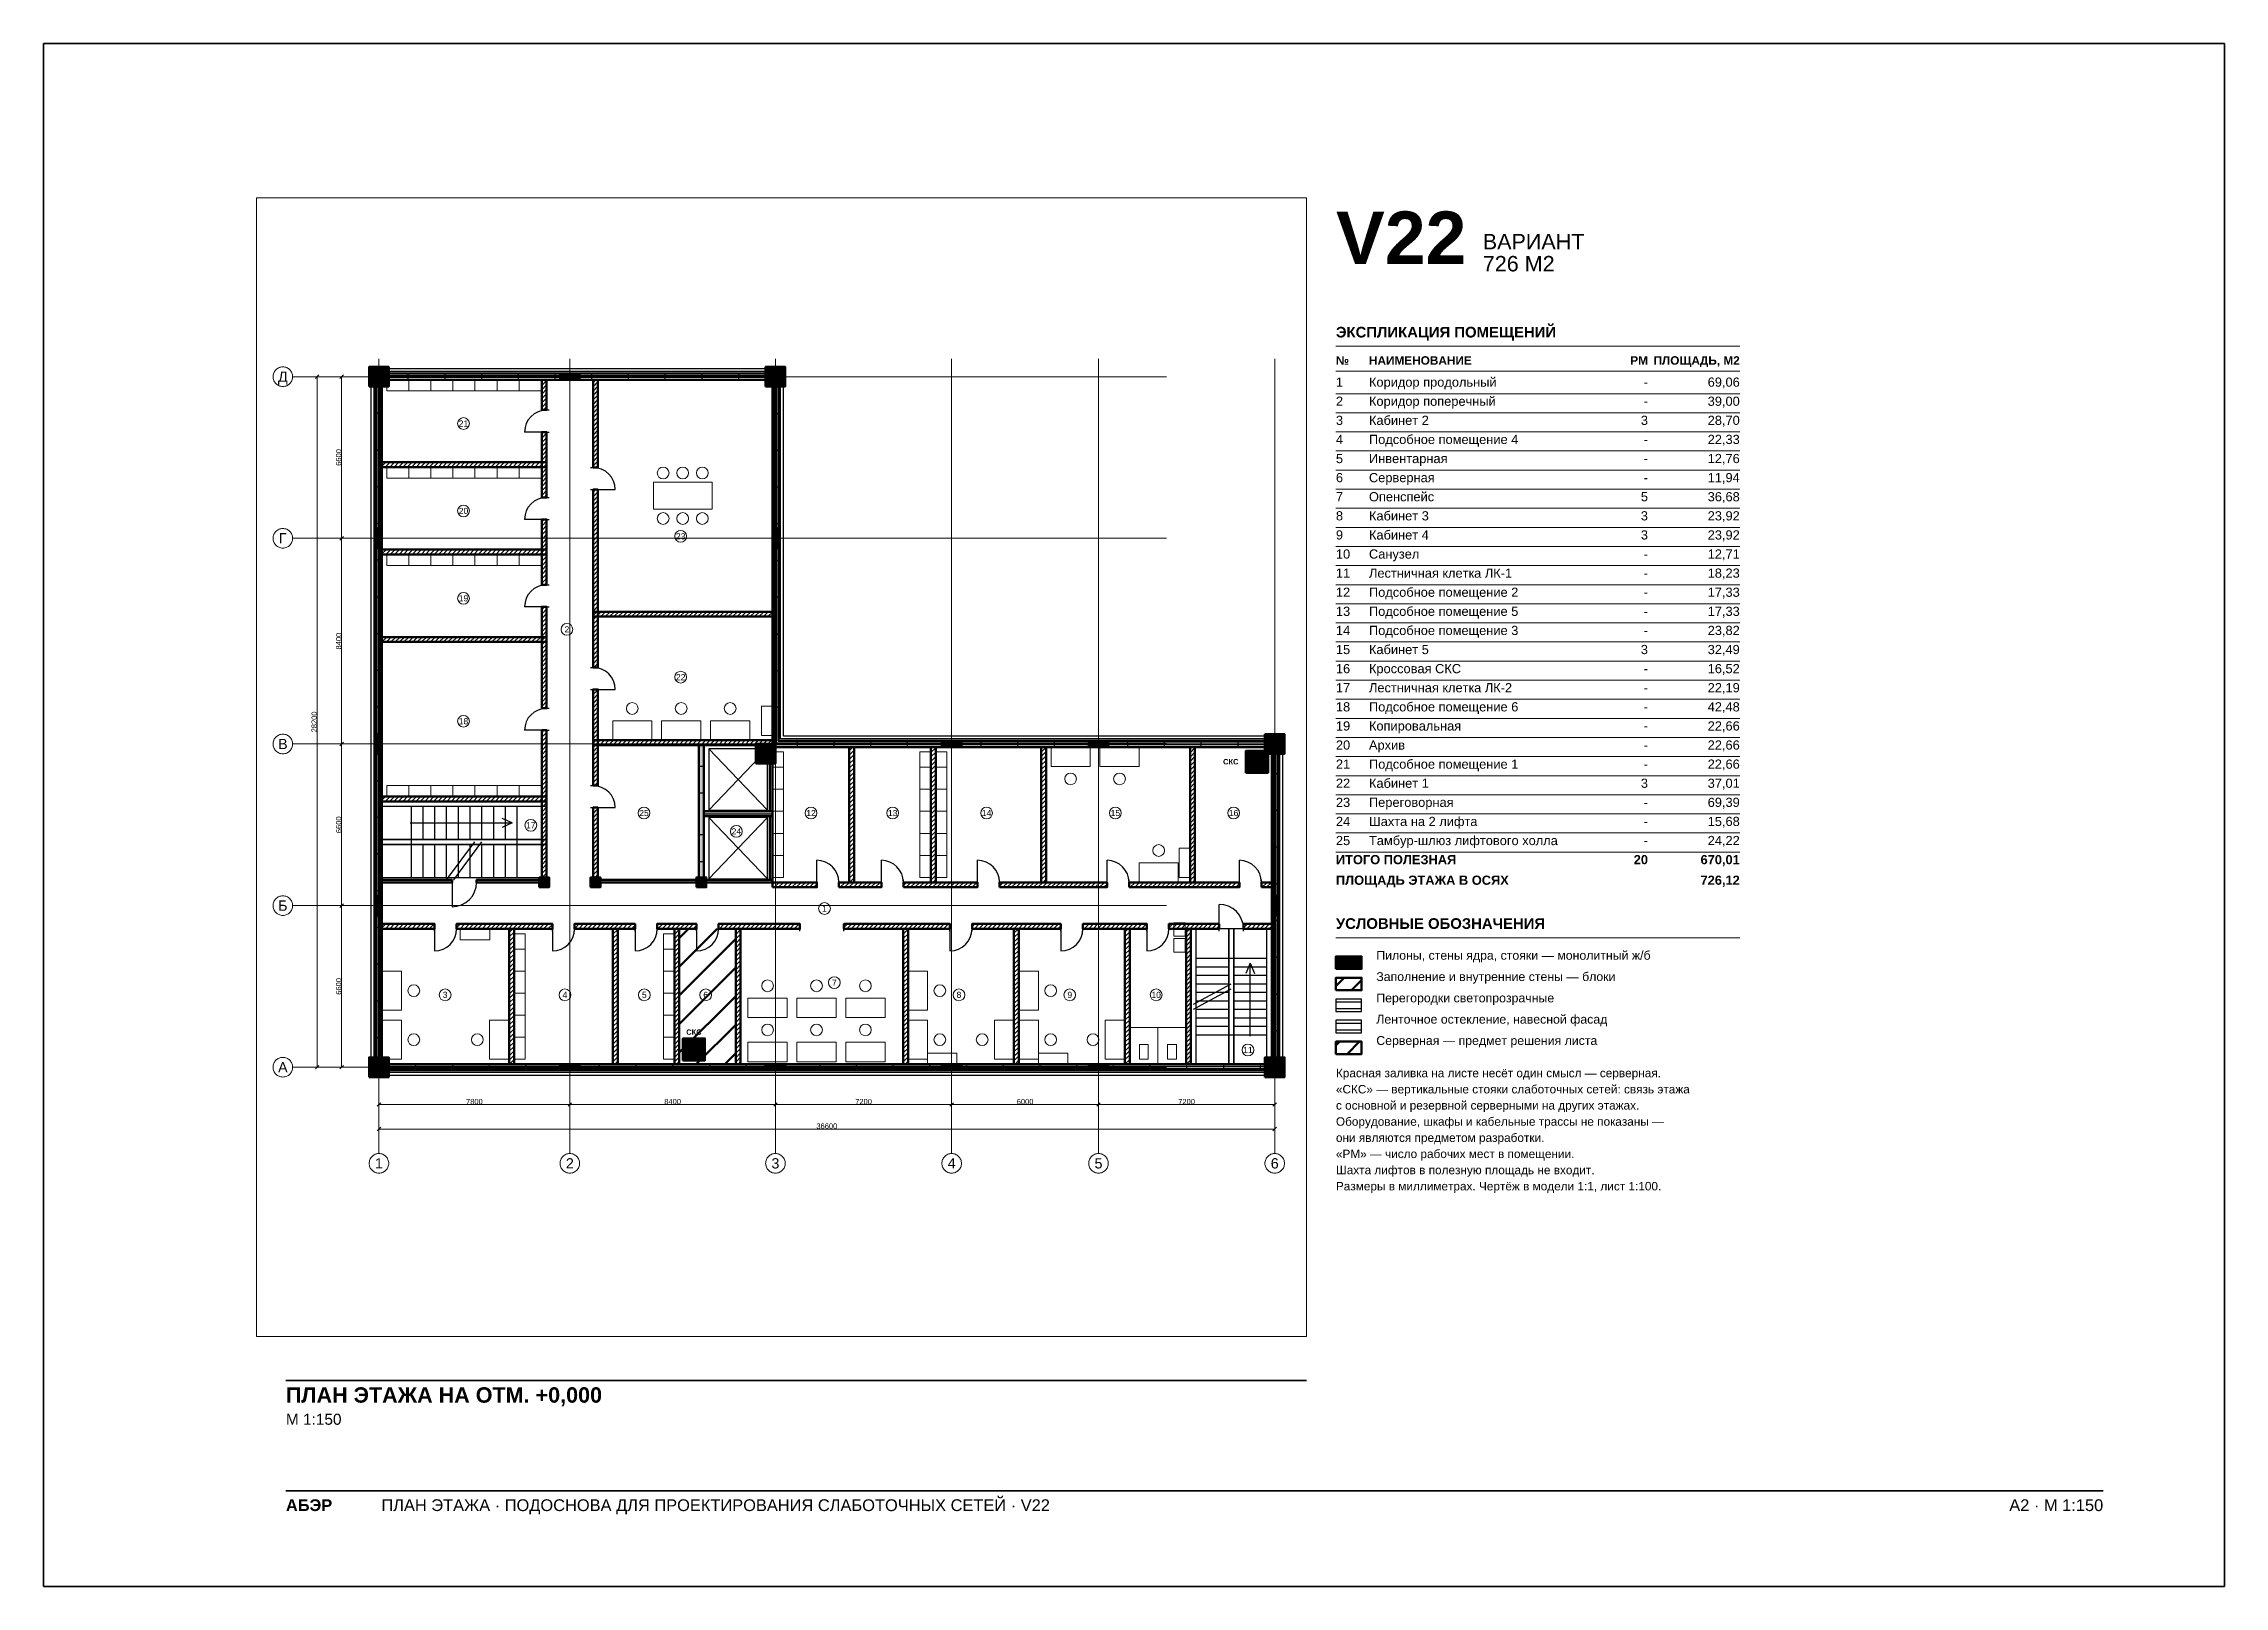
# Paper-space layout 'A2-1-100' of a CAD drawing. Header units: millimetres. Extents: x 0 to 594, y 0 to 420.
# The model-space entities are those that its viewports show. They can reach past a viewport. Long polylines and large blocks are cut down to what shows.
import ezdxf
from ezdxf.enums import TextEntityAlignment as Align

# ---------------------------------------------------------------- set-up
doc = ezdxf.new("R2010")
doc.units = ezdxf.units.MM
doc.linetypes.add('CENTER2', pattern=[2.541, 1.587, -0.318, 0.318, -0.318])
for name, color, linetype, lineweight in [('A-ANNO-LEGEND', 7, 'CONTINUOUS', 18), ('A-ANNO-NOTES', 8, 'CONTINUOUS', 13), ('A-ANNO-ROOM', 7, 'CONTINUOUS', 18), ('A-ANNO-TABLE', 7, 'CONTINUOUS', 18), ('A-DIMS', 8, 'CONTINUOUS', 13), ('A-DOOR', 3, 'CONTINUOUS', 25), ('A-ELEV', 7, 'CONTINUOUS', 25), ('A-FACADE-PANEL', 8, 'CONTINUOUS', 25), ('A-FURN', 8, 'CONTINUOUS', 18), ('A-GLAZ-RIBBON', 5, 'CONTINUOUS', 25), ('A-GRID', 8, 'CENTER2', 13), ('A-HATCH', 9, 'CONTINUOUS', 9), ('A-OUTLINE', 7, 'CONTINUOUS', 50), ('A-SANI', 8, 'CONTINUOUS', 18), ('A-STAIR', 7, 'CONTINUOUS', 25), ('A-TITLE', 7, 'CONTINUOUS', 35), ('A-VIEWPORT', 8, 'CONTINUOUS', 9), ('A-WALL-BLOCK', 9, 'CONTINUOUS', 50), ('A-WALL-GLASS', 4, 'CONTINUOUS', 25), ('A-WALL-RC', 7, 'CONTINUOUS', 50), ('E-SCS-RISER', 1, 'CONTINUOUS', 50), ('E-SERVER-ROOM', 1, 'CONTINUOUS', 50)]:
    doc.layers.add(name, color=color, linetype=linetype, lineweight=lineweight)
doc.styles.add('Arial', font='arial.ttf')
doc.styles.add('Arial-Bold', font='arialbd.ttf')
doc.styles.get("Standard").update_dxf_attribs({"font": 'arial.ttf'})

psp = doc.layouts.new('A2-1-100')

# ---------------------------------------------------------------- texts
at = {"layer": 'A-ANNO-LEGEND'}
for s, height, style, p in [('УСЛОВНЫЕ ОБОЗНАЧЕНИЯ', 2.9, 'Arial-Bold', (352, 179)), ('Пилоны, стены ядра, стояки — монолитный ж/б', 2.4, 'Arial', (363, 170.6)), ('Заполнение и внутренние стены — блоки', 2.4, 'Arial', (363, 164.8)), ('Перегородки светопрозрачные', 2.4, 'Arial', (363, 159)), ('Ленточное остекление, навесной фасад', 2.4, 'Arial', (363, 153.2)), ('Серверная — предмет решения листа', 2.4, 'Arial', (363, 147.4))]:
    psp.add_text(s, height=height, dxfattribs=dict(at, style=style)).set_placement(p)
at = {"layer": 'A-ANNO-NOTES', "style": 'Arial'}
for s, p in [('«СКС» — вертикальные стояки слаботочных сетей: связь этажа', (352, 134.2)), ('Красная заливка на листе несёт один смысл — серверная.', (352, 138.6)), ('с основной и резервной серверными на других этажах.', (352, 129.8)), ('Оборудование, шкафы и кабельные трассы не показаны —', (352, 125.4)), ('они являются предметом разработки.', (352, 121)), ('«РМ» — число рабочих мест в помещении.', (352, 116.6)), ('Шахта лифтов в полезную площадь не входит.', (352, 112.2)), ('Размеры в миллиметрах. Чертёж в модели 1:1, лист 1:100.', (352, 107.8))]:
    psp.add_text(s, height=2.3, dxfattribs=at).set_placement(p)
at = {"layer": 'A-ANNO-TABLE'}
for s, height, style, p in [('ЭКСПЛИКАЦИЯ ПОМЕЩЕНИЙ', 2.9, 'Arial-Bold', (352, 340)), ('№', 2.3, 'Arial-Bold', (352, 332.6)), ('НАИМЕНОВАНИЕ', 2.3, 'Arial-Bold', (361, 332.6)), ('1', 2.5, 'Arial', (352, 326.6)), ('Коридор продольный', 2.5, 'Arial', (361, 326.6)), ('2', 2.5, 'Arial', (352, 321.4)), ('Коридор поперечный', 2.5, 'Arial', (361, 321.4)), ('3', 2.5, 'Arial', (352, 316.2)), ('Кабинет 2', 2.5, 'Arial', (361, 316.2)), ('4', 2.5, 'Arial', (352, 311)), ('Подсобное помещение 4', 2.5, 'Arial', (361, 311)), ('5', 2.5, 'Arial', (352, 305.8)), ('6', 2.5, 'Arial', (352, 300.6)), ('Серверная', 2.5, 'Arial', (361, 300.6)), ('Инвентарная', 2.5, 'Arial', (361, 305.8)), ('7', 2.5, 'Arial', (352, 295.4)), ('Опенспейс', 2.5, 'Arial', (361, 295.4)), ('8', 2.5, 'Arial', (352, 290.2)), ('Кабинет 3', 2.5, 'Arial', (361, 290.2)), ('9', 2.5, 'Arial', (352, 285)), ('Кабинет 4', 2.5, 'Arial', (361, 285)), ('10', 2.5, 'Arial', (352, 279.8)), ('Санузел', 2.5, 'Arial', (361, 279.8)), ('11', 2.5, 'Arial', (352, 274.6)), ('Лестничная клетка ЛК-1', 2.5, 'Arial', (361, 274.6)), ('12', 2.5, 'Arial', (352, 269.4)), ('Подсобное помещение 2', 2.5, 'Arial', (361, 269.4)), ('13', 2.5, 'Arial', (352, 264.2)), ('14', 2.5, 'Arial', (352, 259)), ('Подсобное помещение 5', 2.5, 'Arial', (361, 264.2)), ('Подсобное помещение 3', 2.5, 'Arial', (361, 259)), ('15', 2.5, 'Arial', (352, 253.8)), ('Кабинет 5', 2.5, 'Arial', (361, 253.8)), ('16', 2.5, 'Arial', (352, 248.6)), ('Кроссовая СКС', 2.5, 'Arial', (361, 248.6)), ('17', 2.5, 'Arial', (352, 243.4)), ('Лестничная клетка ЛК-2', 2.5, 'Arial', (361, 243.4)), ('18', 2.5, 'Arial', (352, 238.2)), ('Подсобное помещение 6', 2.5, 'Arial', (361, 238.2)), ('19', 2.5, 'Arial', (352, 233)), ('Копировальная', 2.5, 'Arial', (361, 233)), ('20', 2.5, 'Arial', (352, 227.8)), ('Архив', 2.5, 'Arial', (361, 227.8)), ('21', 2.5, 'Arial', (352, 222.6)), ('22', 2.5, 'Arial', (352, 217.4)), ('Подсобное помещение 1', 2.5, 'Arial', (361, 222.6)), ('Кабинет 1', 2.5, 'Arial', (361, 217.4)), ('23', 2.5, 'Arial', (352, 212.2)), ('Переговорная', 2.5, 'Arial', (361, 212.2)), ('24', 2.5, 'Arial', (352, 207)), ('Шахта на 2 лифта', 2.5, 'Arial', (361, 207)), ('25', 2.5, 'Arial', (352, 201.8)), ('Тамбур-шлюз лифтового холла', 2.5, 'Arial', (361, 201.8)), ('ИТОГО ПОЛЕЗНАЯ', 2.5, 'Arial-Bold', (352, 196.6)), ('ПЛОЩАДЬ ЭТАЖА В ОСЯХ', 2.5, 'Arial-Bold', (352, 191))]:
    psp.add_text(s, height=height, dxfattribs=dict(at, style=style)).set_placement(p)
for s, height, style, p in [('РМ', 2.3, 'Arial-Bold', (437, 332.6)), ('ПЛОЩАДЬ, М2', 2.3, 'Arial-Bold', (462, 332.6)), ('-', 2.5, 'Arial', (437, 326.6)), ('69,06', 2.5, 'Arial', (462, 326.6)), ('-', 2.5, 'Arial', (437, 321.4)), ('39,00', 2.5, 'Arial', (462, 321.4)), ('3', 2.5, 'Arial', (437, 316.2)), ('28,70', 2.5, 'Arial', (462, 316.2)), ('-', 2.5, 'Arial', (437, 311)), ('22,33', 2.5, 'Arial', (462, 311)), ('-', 2.5, 'Arial', (437, 305.8)), ('12,76', 2.5, 'Arial', (462, 305.8)), ('11,94', 2.5, 'Arial', (462, 300.6)), ('5', 2.5, 'Arial', (437, 295.4)), ('-', 2.5, 'Arial', (437, 300.6)), ('36,68', 2.5, 'Arial', (462, 295.4)), ('3', 2.5, 'Arial', (437, 290.2)), ('23,92', 2.5, 'Arial', (462, 290.2)), ('3', 2.5, 'Arial', (437, 285)), ('23,92', 2.5, 'Arial', (462, 285)), ('-', 2.5, 'Arial', (437, 279.8)), ('12,71', 2.5, 'Arial', (462, 279.8)), ('-', 2.5, 'Arial', (437, 274.6)), ('18,23', 2.5, 'Arial', (462, 274.6)), ('-', 2.5, 'Arial', (437, 269.4)), ('17,33', 2.5, 'Arial', (462, 269.4)), ('-', 2.5, 'Arial', (437, 264.2)), ('23,82', 2.5, 'Arial', (462, 259)), ('17,33', 2.5, 'Arial', (462, 264.2)), ('3', 2.5, 'Arial', (437, 253.8)), ('-', 2.5, 'Arial', (437, 259)), ('32,49', 2.5, 'Arial', (462, 253.8)), ('-', 2.5, 'Arial', (437, 248.6)), ('16,52', 2.5, 'Arial', (462, 248.6)), ('-', 2.5, 'Arial', (437, 243.4)), ('22,19', 2.5, 'Arial', (462, 243.4)), ('-', 2.5, 'Arial', (437, 238.2)), ('42,48', 2.5, 'Arial', (462, 238.2)), ('-', 2.5, 'Arial', (437, 233)), ('22,66', 2.5, 'Arial', (462, 233)), ('-', 2.5, 'Arial', (437, 227.8)), ('22,66', 2.5, 'Arial', (462, 227.8)), ('3', 2.5, 'Arial', (437, 217.4)), ('-', 2.5, 'Arial', (437, 222.6)), ('37,01', 2.5, 'Arial', (462, 217.4)), ('22,66', 2.5, 'Arial', (462, 222.6)), ('69,39', 2.5, 'Arial', (462, 212.2)), ('-', 2.5, 'Arial', (437, 212.2)), ('-', 2.5, 'Arial', (437, 207)), ('15,68', 2.5, 'Arial', (462, 207)), ('-', 2.5, 'Arial', (437, 201.8)), ('24,22', 2.5, 'Arial', (462, 201.8)), ('20', 2.5, 'Arial-Bold', (437, 196.6)), ('670,01', 2.5, 'Arial-Bold', (462, 196.6)), ('726,12', 2.5, 'Arial-Bold', (462, 191))]:
    psp.add_text(s, height=height, dxfattribs=dict(at, style=style)).set_placement(p, align=Align.RIGHT)
at = {"layer": 'A-TITLE'}
for s, height, style, p in [('V22', 14.3, 'Arial-Bold', (352, 360)), ('ВАРИАНТ', 4.2, 'Arial', (392, 364)), ('726 М2', 4.2, 'Arial', (392, 358)), ('ПЛАН ЭТАЖА НА ОТМ. +0,000', 4.2, 'Arial-Bold', (66, 50)), ('М 1:150', 3, 'Arial', (66, 44)), ('ПЛАН ЭТАЖА · ПОДОСНОВА ДЛЯ ПРОЕКТИРОВАНИЯ СЛАБОТОЧНЫХ СЕТЕЙ · V22', 3.2, 'Arial', (92, 20.5)), ('АБЭР', 3.2, 'Arial-Bold', (66, 20.5))]:
    psp.add_text(s, height=height, dxfattribs=dict(at, style=style)).set_placement(p)
at = {"layer": 'A-TITLE', "style": 'Arial'}
psp.add_text('A2 · М 1:150', height=3.2, dxfattribs=at).set_placement((561, 20.5), align=Align.RIGHT)

msp = doc.modelspace()

# ---------------------------------------------------------------- texts
at = {"layer": 'A-ANNO-ROOM'}
for s, p in [('21', (3455, 26286)), ('20', (3455, 22717)), ('23', (12330, 21682)), ('19', (3455, 19147)), ('2', (7680, 17880)), ('22', (12330, 15930)), ('18', (3455, 14130)), ('17', (6205, 9880)), ('25', (10830, 10380)), ('12', (17655, 10380)), ('13', (20991, 10380)), ('14', (24827, 10380)), ('15', (30089, 10380)), ('16', (34919, 10380)), ('24', (14605, 9630)), ('1', (18205, 6480)), ('7', (18608, 3455)), ('3', (2705, 2955)), ('4', (7600, 2955)), ('5', (10841, 2955)), ('6', (13350, 2955)), ('8', (23697, 2955)), ('9', (28226, 2955)), ('10', (31755, 2955)), ('11', (35505, 705))]:
    msp.add_text(s, height=250, dxfattribs=at).set_placement(p, align=Align.MIDDLE_CENTER)
at = {"layer": 'A-DIMS'}
for s, p in [('6600', (-1645, 24900)), ('8400', (-1645, 17400)), ('28200', (-2645, 14100)), ('6600', (-1645, 9900)), ('6600', (-1645, 3300))]:
    msp.add_text(s, height=220, rotation=90, dxfattribs=at).set_placement(p, align=Align.MIDDLE_CENTER)
for s, p in [('7800', (3900, -1405)), ('8400', (12000, -1405)), ('7200', (19800, -1405)), ('6000', (26400, -1405)), ('7200', (33000, -1405)), ('36600', (18300, -2405))]:
    msp.add_text(s, height=220, dxfattribs=at).set_placement(p, align=Align.MIDDLE_CENTER)
at = {"layer": 'A-GRID'}
for s, p in [('Д', (-3925, 28200)), ('Г', (-3925, 21600)), ('В', (-3925, 13200)), ('Б', (-3925, 6600)), ('А', (-3925, 0)), ('1', (0, -3925)), ('2', (7800, -3925)), ('3', (16200, -3925)), ('4', (23400, -3925)), ('5', (29400, -3925)), ('6', (36600, -3925))]:
    msp.add_text(s, height=420, dxfattribs=at).set_placement(p, align=Align.MIDDLE_CENTER)
at = {"layer": 'E-SCS-RISER', "style": 'Arial-Bold'}
for p in [(34805, 12475), (12870, 1435)]:
    msp.add_text('СКС', height=220, dxfattribs=at).set_placement(p, align=Align.MIDDLE_CENTER)

# ---------------------------------------------------------------- hatches: boundary and pattern name
at = {"layer": 'A-HATCH'}
h = msp.add_hatch(dxfattribs=at)
h.set_pattern_fill('ANSI31', scale=40)
h.paths.add_polyline_path([(6650, 26840), (6850, 26840), (6850, 28075), (6850, 28075), (6650, 28075), (6650, 28075)])
h = msp.add_hatch(dxfattribs=at)
h.set_pattern_fill('ANSI31', scale=40)
h.paths.add_polyline_path([(8750, 24488), (8950, 24488), (8950, 28075), (8950, 28075), (8750, 28075), (8750, 28075)])
h = msp.add_hatch(dxfattribs=at)
h.set_pattern_fill('ANSI31', scale=40)
h.paths.add_polyline_path([(6650, 23272), (6850, 23272), (6850, 25940), (6650, 25940)])
h = msp.add_hatch(dxfattribs=at)
h.set_pattern_fill('ANSI31', scale=40)
h.paths.add_polyline_path([(125, 24506), (125, 24506), (6850, 24506), (6850, 24706), (125, 24706), (125, 24706)])
h = msp.add_hatch(dxfattribs=at)
h.set_pattern_fill('ANSI31', scale=40)
h.paths.add_polyline_path([(8750, 16326), (8950, 16326), (8950, 23588), (8750, 23588)])
h = msp.add_hatch(dxfattribs=at)
h.set_pattern_fill('ANSI31', scale=40)
h.paths.add_polyline_path([(6650, 19702), (6850, 19702), (6850, 22372), (6650, 22372)])
h = msp.add_hatch(dxfattribs=at)
h.set_pattern_fill('ANSI31', scale=40)
h.paths.add_polyline_path([(125, 20937), (125, 20937), (6850, 20937), (6850, 21137), (125, 21137), (125, 21137)])
h = msp.add_hatch(dxfattribs=at)
h.set_pattern_fill('ANSI31', scale=40)
h.paths.add_polyline_path([(6650, 14658), (6850, 14658), (6850, 18802), (6650, 18802)])
h = msp.add_hatch(dxfattribs=at)
h.set_pattern_fill('ANSI31', scale=40)
h.paths.add_polyline_path([(8750, 18402), (16075, 18402), (16075, 18402), (16075, 18602), (16075, 18602), (8750, 18602)])
h = msp.add_hatch(dxfattribs=at)
h.set_pattern_fill('ANSI31', scale=40)
h.paths.add_polyline_path([(125, 17367), (125, 17367), (6850, 17367), (6850, 17567), (125, 17567), (125, 17567)])
h = msp.add_hatch(dxfattribs=at)
h.set_pattern_fill('ANSI31', scale=40)
h.paths.add_polyline_path([(8750, 11500), (8950, 11500), (8950, 15426), (8750, 15426)])
h = msp.add_hatch(dxfattribs=at)
h.set_pattern_fill('ANSI31', scale=40)
h.paths.add_polyline_path([(6650, 7550), (6850, 7550), (6850, 13758), (6650, 13758)])
h = msp.add_hatch(dxfattribs=at)
h.set_pattern_fill('ANSI31', scale=40)
h.paths.add_polyline_path([(8750, 13150), (16075, 13150), (16075, 13150), (16075, 13350), (16075, 13350), (8750, 13350)])
h = msp.add_hatch(dxfattribs=at)
h.set_pattern_fill('ANSI31', scale=40)
h.paths.add_polyline_path([(19211, 7550), (19411, 7550), (19411, 13075), (19411, 13075), (19211, 13075), (19211, 13075)])
h = msp.add_hatch(dxfattribs=at)
h.set_pattern_fill('ANSI31', scale=40)
h.paths.add_polyline_path([(22547, 7550), (22747, 7550), (22747, 13075), (22747, 13075), (22547, 13075), (22547, 13075)])
h = msp.add_hatch(dxfattribs=at)
h.set_pattern_fill('ANSI31', scale=40)
h.paths.add_polyline_path([(27059, 7550), (27259, 7550), (27259, 13075), (27259, 13075), (27059, 13075), (27059, 13075)])
h = msp.add_hatch(dxfattribs=at)
h.set_pattern_fill('ANSI31', scale=40)
h.paths.add_polyline_path([(33139, 7550), (33339, 7550), (33339, 13075), (33339, 13075), (33139, 13075), (33139, 13075)])
h = msp.add_hatch(dxfattribs=at)
h.set_pattern_fill('ANSI31', scale=40)
h.paths.add_polyline_path([(125, 10850), (125, 10850), (6850, 10850), (6850, 11050), (125, 11050), (125, 11050)])
h = msp.add_hatch(dxfattribs=at)
h.set_pattern_fill('ANSI31', scale=40)
h.paths.add_polyline_path([(8750, 7550), (8950, 7550), (8950, 10600), (8750, 10600)])
h = msp.add_hatch(dxfattribs=at)
h.set_pattern_fill('ANSI31', scale=40)
h.paths.add_polyline_path([(16075, 7350), (17893, 7350), (17893, 7550), (16075, 7550)])
h = msp.add_hatch(dxfattribs=at)
h.set_pattern_fill('ANSI31', scale=40)
h.paths.add_polyline_path([(18793, 7350), (20529, 7350), (20529, 7550), (18793, 7550)])
h = msp.add_hatch(dxfattribs=at)
h.set_pattern_fill('ANSI31', scale=40)
h.paths.add_polyline_path([(21429, 7350), (24453, 7350), (24453, 7550), (21429, 7550)])
h = msp.add_hatch(dxfattribs=at)
h.set_pattern_fill('ANSI31', scale=40)
h.paths.add_polyline_path([(25353, 7350), (29749, 7350), (29749, 7550), (25353, 7550)])
h = msp.add_hatch(dxfattribs=at)
h.set_pattern_fill('ANSI31', scale=40)
h.paths.add_polyline_path([(30649, 7350), (35157, 7350), (35157, 7550), (30649, 7550)])
h = msp.add_hatch(dxfattribs=at)
h.set_pattern_fill('ANSI31', scale=40)
h.paths.add_polyline_path([(36057, 7350), (36475, 7350), (36475, 7350), (36475, 7550), (36475, 7550), (36057, 7550)])
h = msp.add_hatch(dxfattribs=at)
h.set_pattern_fill('ANSI31', scale=40)
h.paths.add_polyline_path([(125, 5650), (125, 5650), (2272, 5650), (2272, 5850), (125, 5850), (125, 5850)])
h = msp.add_hatch(dxfattribs=at)
h.set_pattern_fill('ANSI31', scale=40)
h.paths.add_polyline_path([(3172, 5650), (7090, 5650), (7090, 5850), (3172, 5850)])
h = msp.add_hatch(dxfattribs=at)
h.set_pattern_fill('ANSI31', scale=40)
h.paths.add_polyline_path([(5320, 125), (5520, 125), (5520, 125), (5520, 5650), (5320, 5650), (5320, 125)])
h = msp.add_hatch(dxfattribs=at)
h.set_pattern_fill('ANSI31', scale=40)
h.paths.add_polyline_path([(7990, 5650), (10466, 5650), (10466, 5850), (7990, 5850)])
h = msp.add_hatch(dxfattribs=at)
h.set_pattern_fill('ANSI31', scale=40)
h.paths.add_polyline_path([(9561, 125), (9761, 125), (9761, 125), (9761, 5650), (9561, 5650), (9561, 125)])
h = msp.add_hatch(dxfattribs=at)
h.set_pattern_fill('ANSI31', scale=40)
h.paths.add_polyline_path([(11366, 5650), (12974, 5650), (12974, 5850), (11366, 5850)])
h = msp.add_hatch(dxfattribs=at)
h.set_pattern_fill('ANSI31', scale=40)
h.paths.add_polyline_path([(12070, 125), (12270, 125), (12270, 125), (12270, 5650), (12070, 5650), (12070, 125)])
h = msp.add_hatch(dxfattribs=at)
h.set_pattern_fill('ANSI31', scale=40)
h.paths.add_polyline_path([(13874, 5650), (17198, 5650), (17198, 5850), (13874, 5850)])
h = msp.add_hatch(dxfattribs=at)
h.set_pattern_fill('ANSI31', scale=40)
h.paths.add_polyline_path([(14578, 125), (14778, 125), (14778, 125), (14778, 5650), (14578, 5650), (14578, 125)])
h = msp.add_hatch(dxfattribs=at)
h.set_pattern_fill('ANSI31', scale=40)
h.paths.add_polyline_path([(18998, 5650), (23332, 5650), (23332, 5850), (18998, 5850)])
h = msp.add_hatch(dxfattribs=at)
h.set_pattern_fill('ANSI31', scale=40)
h.paths.add_polyline_path([(21417, 125), (21617, 125), (21617, 125), (21617, 5650), (21417, 5650), (21417, 125)])
h = msp.add_hatch(dxfattribs=at)
h.set_pattern_fill('ANSI31', scale=40)
h.paths.add_polyline_path([(24232, 5650), (27860, 5650), (27860, 5850), (24232, 5850)])
h = msp.add_hatch(dxfattribs=at)
h.set_pattern_fill('ANSI31', scale=40)
h.paths.add_polyline_path([(25946, 125), (26146, 125), (26146, 125), (26146, 5650), (25946, 5650), (25946, 125)])
h = msp.add_hatch(dxfattribs=at)
h.set_pattern_fill('ANSI31', scale=40)
h.paths.add_polyline_path([(28760, 5650), (31375, 5650), (31375, 5850), (28760, 5850)])
h = msp.add_hatch(dxfattribs=at)
h.set_pattern_fill('ANSI31', scale=40)
h.paths.add_polyline_path([(30475, 125), (30675, 125), (30675, 125), (30675, 5650), (30475, 5650), (30475, 125)])
h = msp.add_hatch(dxfattribs=at)
h.set_pattern_fill('ANSI31', scale=40)
h.paths.add_polyline_path([(32275, 5650), (34325, 5650), (34325, 5850), (32275, 5850)])
h = msp.add_hatch(dxfattribs=at)
h.set_pattern_fill('ANSI31', scale=40)
h.paths.add_polyline_path([(32975, 125), (33175, 125), (33175, 125), (33175, 5650), (32975, 5650), (32975, 125)])
h = msp.add_hatch(dxfattribs=at)
h.set_pattern_fill('ANSI31', scale=40)
h.paths.add_polyline_path([(35325, 5650), (36475, 5650), (36475, 5650), (36475, 5850), (36475, 5850), (35325, 5850)])
at = {"layer": 'A-WALL-RC'}
h = msp.add_hatch(color=7, dxfattribs=at)
h.dxf.hatch_style = 1
h.paths.add_polyline_path([(-400, 27800), (400, 27800), (400, 28600), (-400, 28600)])
h = msp.add_hatch(color=7, dxfattribs=at)
h.dxf.hatch_style = 1
h.paths.add_polyline_path([(15800, 27800), (16600, 27800), (16600, 28600), (15800, 28600)])
h = msp.add_hatch(color=7, dxfattribs=at)
h.dxf.hatch_style = 1
h.paths.add_polyline_path([(7400, 28075), (8200, 28075), (8200, 28325), (7400, 28325)])
h = msp.add_hatch(color=7, dxfattribs=at)
h.dxf.hatch_style = 1
h.paths.add_polyline_path([(-125, 21200), (125, 21200), (125, 22000), (-125, 22000)])
h = msp.add_hatch(color=7, dxfattribs=at)
h.dxf.hatch_style = 1
h.paths.add_polyline_path([(16075, 21200), (16325, 21200), (16325, 22000), (16075, 22000)])
h = msp.add_hatch(color=7, dxfattribs=at)
h.dxf.hatch_style = 1
h.paths.add_polyline_path([(-125, 12800), (125, 12800), (125, 13600), (-125, 13600)])
h = msp.add_hatch(color=7, dxfattribs=at)
h.dxf.hatch_style = 1
h.paths.add_polyline_path([(36200, 12800), (37000, 12800), (37000, 13600), (36200, 13600)])
h = msp.add_hatch(color=7, dxfattribs=at)
h.dxf.hatch_style = 1
h.paths.add_polyline_path([(13075, 7550), (13275, 7550), (13275, 13150), (13075, 13150)])
h = msp.add_hatch(color=7, dxfattribs=at)
h.dxf.hatch_style = 1
h.paths.add_polyline_path([(15400, 12400), (16200, 12400), (16200, 13200), (15400, 13200)])
h = msp.add_hatch(color=7, dxfattribs=at)
h.dxf.hatch_style = 1
h.paths.add_polyline_path([(15975, 10450), (16075, 10450), (16075, 13075), (16075, 13075), (15975, 13075), (15975, 13075)])
h = msp.add_hatch(color=7, dxfattribs=at)
h.dxf.hatch_style = 1
h.paths.add_polyline_path([(23000, 13075), (23800, 13075), (23800, 13325), (23000, 13325)])
h = msp.add_hatch(color=7, dxfattribs=at)
h.dxf.hatch_style = 1
h.paths.add_polyline_path([(29000, 13075), (29800, 13075), (29800, 13325), (29000, 13325)])
h = msp.add_hatch(color=7, dxfattribs=at)
h.dxf.hatch_style = 1
h.paths.add_polyline_path([(13275, 10250), (16075, 10250), (16075, 10450), (13275, 10450)])
h = msp.add_hatch(color=7, dxfattribs=at)
h.dxf.hatch_style = 1
h.paths.add_polyline_path([(15975, 7650), (16075, 7650), (16075, 10250), (15975, 10250)])
h = msp.add_hatch(color=7, dxfattribs=at)
h.dxf.hatch_style = 1
h.paths.add_polyline_path([(125, 7550), (125, 7550), (2988, 7550), (2988, 7650), (125, 7650), (125, 7650)])
h = msp.add_hatch(color=7, dxfattribs=at)
h.dxf.hatch_style = 1
h.paths.add_polyline_path([(3988, 7550), (6650, 7550), (6650, 7650), (3988, 7650)])
h = msp.add_hatch(color=7, dxfattribs=at)
h.dxf.hatch_style = 1
h.paths.add_polyline_path([(6550, 7350), (6950, 7350), (6950, 7750), (6550, 7750)])
h = msp.add_hatch(color=7, dxfattribs=at)
h.dxf.hatch_style = 1
h.paths.add_polyline_path([(8650, 7350), (9050, 7350), (9050, 7750), (8650, 7750)])
h = msp.add_hatch(color=7, dxfattribs=at)
h.dxf.hatch_style = 1
h.paths.add_polyline_path([(8950, 7550), (13075, 7550), (13075, 7650), (8950, 7650)])
h = msp.add_hatch(color=7, dxfattribs=at)
h.dxf.hatch_style = 1
h.paths.add_polyline_path([(12975, 7350), (13375, 7350), (13375, 7750), (12975, 7750)])
h = msp.add_hatch(color=7, dxfattribs=at)
h.dxf.hatch_style = 1
h.paths.add_polyline_path([(13275, 7550), (16075, 7550), (16075, 7650), (13275, 7650)])
h = msp.add_hatch(color=7, dxfattribs=at)
h.dxf.hatch_style = 1
h.paths.add_polyline_path([(-125, 6200), (125, 6200), (125, 7000), (-125, 7000)])
h = msp.add_hatch(color=7, dxfattribs=at)
h.dxf.hatch_style = 1
h.paths.add_polyline_path([(36475, 6200), (36725, 6200), (36725, 7000), (36475, 7000)])
h = msp.add_hatch(color=7, dxfattribs=at)
h.dxf.hatch_style = 1
h.paths.add_polyline_path([(-400, -400), (400, -400), (400, 400), (-400, 400)])
h = msp.add_hatch(color=7, dxfattribs=at)
h.dxf.hatch_style = 1
h.paths.add_polyline_path([(7400, -125), (8200, -125), (8200, 125), (7400, 125)])
h = msp.add_hatch(color=7, dxfattribs=at)
h.dxf.hatch_style = 1
h.paths.add_polyline_path([(15800, -125), (16600, -125), (16600, 125), (15800, 125)])
h = msp.add_hatch(color=7, dxfattribs=at)
h.dxf.hatch_style = 1
h.paths.add_polyline_path([(23000, -125), (23800, -125), (23800, 125), (23000, 125)])
h = msp.add_hatch(color=7, dxfattribs=at)
h.dxf.hatch_style = 1
h.paths.add_polyline_path([(29000, -125), (29800, -125), (29800, 125), (29000, 125)])
h = msp.add_hatch(color=7, dxfattribs=at)
h.dxf.hatch_style = 1
h.paths.add_polyline_path([(36200, -400), (37000, -400), (37000, 400), (36200, 400)])
at = {"layer": 'E-SCS-RISER'}
h = msp.add_hatch(color=7, dxfattribs=at)
h.dxf.hatch_style = 1
h.paths.add_polyline_path([(35425, 12025), (36325, 12025), (36325, 12925), (35425, 12925)])
h = msp.add_hatch(color=7, dxfattribs=at)
h.dxf.hatch_style = 1
h.paths.add_polyline_path([(12420, 275), (13320, 275), (13320, 1175), (12420, 1175)])
at = {"layer": 'E-SERVER-ROOM'}
h = msp.add_hatch(dxfattribs=at)
h.set_pattern_fill('ANSI31', scale=260)
h.paths.add_polyline_path([(12270, 125), (14578, 125), (14578, 5650), (12270, 5650)])

# ---------------------------------------------------------------- linework, layer by layer
at = {"layer": 'A-ANNO-ROOM'}
for centre in [(3455, 26286), (3455, 22717), (12330, 21682), (3455, 19147), (7680, 17880), (12330, 15930), (3455, 14130), (6205, 9880), (10830, 10380), (14605, 9630), (17655, 10380), (20991, 10380), (24827, 10380), (30089, 10380), (34919, 10380), (18205, 6480), (18608, 3455), (2705, 2955), (7600, 2955), (10841, 2955), (13350, 2955), (23697, 2955), (28226, 2955), (31755, 2955), (35505, 705)]:
    msp.add_circle(centre, 240, dxfattribs=at)
at = {"layer": 'A-DIMS'}
for p, q in [((-2596, 28129), (-2454, 28271)), ((-2525, 0), (-2525, 28200)), ((-1596, 28129), (-1454, 28271)), ((-1525, 21600), (-1525, 28200)), ((-1596, 21529), (-1454, 21671)), ((-1596, 21529), (-1454, 21671)), ((-1525, 13200), (-1525, 21600)), ((-1596, 13129), (-1454, 13271)), ((-1596, 13129), (-1454, 13271)), ((-1525, 6600), (-1525, 13200)), ((-1596, 6529), (-1454, 6671)), ((-1596, 6529), (-1454, 6671)), ((-1525, 0), (-1525, 6600)), ((-2596, -71), (-2454, 71)), ((-1596, -71), (-1454, 71)), ((-71, -1596), (71, -1454)), ((0, -1525), (7800, -1525)), ((7729, -1596), (7871, -1454)), ((7729, -1596), (7871, -1454)), ((7800, -1525), (16200, -1525)), ((16129, -1596), (16271, -1454)), ((16129, -1596), (16271, -1454)), ((16200, -1525), (23400, -1525)), ((23329, -1596), (23471, -1454)), ((23329, -1596), (23471, -1454)), ((23400, -1525), (29400, -1525)), ((29329, -1596), (29471, -1454)), ((29329, -1596), (29471, -1454)), ((29400, -1525), (36600, -1525)), ((36529, -1596), (36671, -1454)), ((-71, -2596), (71, -2454)), ((0, -2525), (36600, -2525)), ((36529, -2596), (36671, -2454))]:
    msp.add_line(p, q, dxfattribs=at)
at = {"layer": 'A-DOOR'}
for p, q in [((6750, 26840), (6950, 26840)), ((6850, 25940), (5950, 25940)), ((6750, 25940), (6950, 25940)), ((8650, 24488), (8850, 24488)), ((6750, 23272), (6950, 23272)), ((8650, 23588), (8850, 23588)), ((8750, 23588), (9650, 23588)), ((6850, 22372), (5950, 22372)), ((6750, 22372), (6950, 22372)), ((6750, 19702), (6950, 19702)), ((6850, 18802), (5950, 18802)), ((6750, 18802), (6950, 18802)), ((8650, 16326), (8850, 16326)), ((8650, 15426), (8850, 15426)), ((8750, 15426), (9650, 15426)), ((6750, 14658), (6950, 14658)), ((6850, 13758), (5950, 13758)), ((6750, 13758), (6950, 13758)), ((13075, 12300), (13275, 12300)), ((8650, 11500), (8850, 11500)), ((13075, 11200), (13275, 11200)), ((8650, 10600), (8850, 10600)), ((8750, 10600), (9650, 10600)), ((13075, 9500), (13275, 9500)), ((13075, 8400), (13275, 8400)), ((17893, 7550), (17893, 8450)), ((20529, 7550), (20529, 8450)), ((24453, 7550), (24453, 8450)), ((29749, 7550), (29749, 8450)), ((35157, 7550), (35157, 8450)), ((2988, 7500), (2988, 7600)), ((2988, 7550), (2988, 6550)), ((3988, 7500), (3988, 7600)), ((17893, 7450), (17893, 7650)), ((18793, 7450), (18793, 7650)), ((20529, 7450), (20529, 7650)), ((21429, 7450), (21429, 7650)), ((24453, 7450), (24453, 7650)), ((25353, 7450), (25353, 7650)), ((29749, 7450), (29749, 7650)), ((30649, 7450), (30649, 7650)), ((35157, 7450), (35157, 7650)), ((36057, 7450), (36057, 7650)), ((34325, 5650), (34325, 6650)), ((2272, 5550), (2272, 5750)), ((2272, 5650), (2272, 4750)), ((3172, 5550), (3172, 5750)), ((7090, 5550), (7090, 5750)), ((7090, 5650), (7090, 4750)), ((7990, 5550), (7990, 5750)), ((10466, 5550), (10466, 5750)), ((10466, 5650), (10466, 4750)), ((11366, 5550), (11366, 5750)), ((12974, 5550), (12974, 5750)), ((12974, 5650), (12974, 4750)), ((13874, 5550), (13874, 5750)), ((17198, 5550), (17198, 5750)), ((18998, 5550), (18998, 5750)), ((23332, 5550), (23332, 5750)), ((23332, 5650), (23332, 4750)), ((24232, 5550), (24232, 5750)), ((27860, 5550), (27860, 5750)), ((27860, 5650), (27860, 4750)), ((28760, 5550), (28760, 5750)), ((31375, 5550), (31375, 5750)), ((31375, 5650), (31375, 4750)), ((32275, 5550), (32275, 5750)), ((34325, 5550), (34325, 5750)), ((35325, 5550), (35325, 5750))]:
    msp.add_line(p, q, dxfattribs=at)
for centre, radius, start, end in [((6850, 25940), 900, 90, 180), ((8750, 23588), 900, 0, 90), ((6850, 22372), 900, 90, 180), ((6850, 18802), 900, 90, 180), ((8750, 15426), 900, 0, 90), ((6850, 13758), 900, 90, 180), ((8750, 10600), 900, 0, 90), ((17893, 7550), 900, 0, 90), ((20529, 7550), 900, 0, 90), ((24453, 7550), 900, 0, 90), ((29749, 7550), 900, 0, 90), ((35157, 7550), 900, 0, 90), ((2988, 7550), 1000, -90, 0), ((34325, 5650), 1000, 0, 90), ((2272, 5650), 900, -90, 0), ((7090, 5650), 900, -90, 0), ((10466, 5650), 900, -90, 0), ((12974, 5650), 900, -90, 0), ((23332, 5650), 900, -90, 0), ((27860, 5650), 900, -90, 0), ((31375, 5650), 900, -90, 0)]:
    msp.add_arc(centre, radius, start, end, dxfattribs=at)
at = {"layer": 'A-ELEV'}
for p, q in [((13475, 10500), (15875, 13000)), ((13475, 13000), (15875, 10500)), ((13275, 10350), (16075, 10350)), ((13475, 7700), (15875, 10200)), ((13475, 10200), (15875, 7700))]:
    msp.add_line(p, q, dxfattribs=at)
for points in [[(13475, 10500), (15875, 10500), (15875, 13000), (13475, 13000)], [(13475, 7700), (15875, 7700), (15875, 10200), (13475, 10200)]]:
    msp.add_lwpolyline(points, close=True, dxfattribs=at)
at = {"layer": 'A-FACADE-PANEL'}
for points in [[(-325, -325), (36925, -325), (36925, 13525), (16525, 13525), (16525, 28525), (-325, 28525)], [(-205, -205), (36805, -205), (36805, 13405), (16405, 13405), (16405, 28405), (-205, 28405)]]:
    msp.add_lwpolyline(points, close=True, dxfattribs=at)
at = {"layer": 'A-FURN'}
for p, q in [((1225, 27625), (1225, 28075)), ((2125, 27625), (2125, 28075)), ((3025, 27625), (3025, 28075)), ((3925, 27625), (3925, 28075)), ((4825, 27625), (4825, 28075)), ((5725, 27625), (5725, 28075)), ((6625, 27625), (6625, 28075)), ((1225, 24056), (1225, 24506)), ((2125, 24056), (2125, 24506)), ((3025, 24056), (3025, 24506)), ((3925, 24056), (3925, 24506)), ((4825, 24056), (4825, 24506)), ((5725, 24056), (5725, 24506)), ((6625, 24056), (6625, 24506)), ((1225, 20487), (1225, 20937)), ((2125, 20487), (2125, 20937)), ((3025, 20487), (3025, 20937)), ((3925, 20487), (3925, 20937)), ((4825, 20487), (4825, 20937)), ((5725, 20487), (5725, 20937)), ((6625, 20487), (6625, 20937)), ((16075, 12250), (16525, 12250)), ((22097, 12250), (22547, 12250)), ((22747, 12250), (23197, 12250)), ((1225, 11050), (1225, 11500)), ((2125, 11050), (2125, 11500)), ((3025, 11050), (3025, 11500)), ((3925, 11050), (3925, 11500)), ((4825, 11050), (4825, 11500)), ((5725, 11050), (5725, 11500)), ((6625, 11050), (6625, 11500)), ((16075, 11350), (16525, 11350)), ((22097, 11350), (22547, 11350)), ((22747, 11350), (23197, 11350)), ((16075, 10450), (16525, 10450)), ((22097, 10450), (22547, 10450)), ((22747, 10450), (23197, 10450)), ((16075, 9550), (16525, 9550)), ((22097, 9550), (22547, 9550)), ((22747, 9550), (23197, 9550)), ((16075, 8650), (16525, 8650)), ((22097, 8650), (22547, 8650)), ((22747, 8650), (23197, 8650)), ((5520, 4825), (5970, 4825)), ((11620, 4825), (12070, 4825)), ((5520, 3925), (5970, 3925)), ((11620, 3925), (12070, 3925)), ((5520, 3025), (5970, 3025)), ((11620, 3025), (12070, 3025)), ((5520, 2125), (5970, 2125)), ((11620, 2125), (12070, 2125)), ((5520, 1225), (5970, 1225)), ((11620, 1225), (12070, 1225))]:
    msp.add_line(p, q, dxfattribs=at)
for points in [[(325, 27625), (6650, 27625), (6650, 28075), (325, 28075)], [(325, 24056), (6650, 24056), (6650, 24506), (325, 24506)], [(11212, 22788), (13612, 22788), (13612, 23888), (11212, 23888)], [(325, 20487), (6650, 20487), (6650, 20937), (325, 20937)], [(15625, 13550), (16075, 13550), (16075, 14750), (15625, 14750)], [(9550, 13350), (11150, 13350), (11150, 14150), (9550, 14150)], [(11550, 13350), (13150, 13350), (13150, 14150), (11550, 14150)], [(13550, 13350), (15150, 13350), (15150, 14150), (13550, 14150)], [(16075, 7750), (16525, 7750), (16525, 12875), (16075, 12875)], [(22097, 7750), (22547, 7750), (22547, 12875), (22097, 12875)], [(22747, 7750), (23197, 7750), (23197, 12875), (22747, 12875)], [(27459, 12275), (29059, 12275), (29059, 13075), (27459, 13075)], [(29459, 12275), (31059, 12275), (31059, 13075), (29459, 13075)], [(325, 11050), (6650, 11050), (6650, 11500), (325, 11500)], [(32689, 7750), (33139, 7750), (33139, 8950), (32689, 8950)], [(31059, 7550), (32659, 7550), (32659, 8350), (31059, 8350)], [(3325, 5200), (4525, 5200), (4525, 5650), (3325, 5650)], [(5520, 325), (5970, 325), (5970, 5450), (5520, 5450)], [(11620, 325), (12070, 325), (12070, 5450), (11620, 5450)], [(125, 2325), (925, 2325), (925, 3925), (125, 3925)], [(21617, 2325), (22417, 2325), (22417, 3925), (21617, 3925)], [(26146, 2325), (26946, 2325), (26946, 3925), (26146, 3925)], [(15078, 2025), (16678, 2025), (16678, 2825), (15078, 2825)], [(17078, 2025), (18678, 2025), (18678, 2825), (17078, 2825)], [(19078, 2025), (20678, 2025), (20678, 2825), (19078, 2825)], [(125, 325), (925, 325), (925, 1925), (125, 1925)], [(4520, 325), (5320, 325), (5320, 1925), (4520, 1925)], [(21617, 325), (22417, 325), (22417, 1925), (21617, 1925)], [(25146, 325), (25946, 325), (25946, 1925), (25146, 1925)], [(26146, 325), (26946, 325), (26946, 1925), (26146, 1925)], [(29675, 325), (30475, 325), (30475, 1925), (29675, 1925)], [(15078, 225), (16678, 225), (16678, 1025), (15078, 1025)], [(17078, 225), (18678, 225), (18678, 1025), (17078, 1025)], [(19078, 225), (20678, 225), (20678, 1025), (19078, 1025)], [(22417, 125), (23617, 125), (23617, 575), (22417, 575)], [(26946, 125), (28146, 125), (28146, 575), (26946, 575)]]:
    msp.add_lwpolyline(points, close=True, dxfattribs=at)
for centre in [(11612, 24268), (12412, 24268), (13212, 24268), (11612, 22408), (12412, 22408), (13212, 22408), (10350, 14650), (12350, 14650), (14350, 14650), (28259, 11775), (30259, 11775), (31859, 8850), (15878, 3325), (17878, 3325), (19878, 3325), (1425, 3125), (22917, 3125), (27446, 3125), (1425, 1125), (4020, 1125), (15878, 1525), (17878, 1525), (19878, 1525), (22917, 1125), (24646, 1125), (27446, 1125), (29175, 1125)]:
    msp.add_circle(centre, 240, dxfattribs=at)
at = {"layer": 'A-GLAZ-RIBBON'}
for p, q in [((125, 28200), (-125, 28200)), ((-40, 28200), (-40, 0)), ((16200, 28240), (0, 28240)), ((16200, 28160), (0, 28160)), ((40, 28200), (40, 0)), ((1200, 28075), (1200, 28325)), ((2700, 28075), (2700, 28325)), ((4200, 28075), (4200, 28325)), ((5700, 28075), (5700, 28325)), ((7200, 28075), (7200, 28325)), ((8700, 28075), (8700, 28325)), ((10200, 28075), (10200, 28325)), ((11700, 28075), (11700, 28325)), ((13200, 28075), (13200, 28325)), ((14700, 28075), (14700, 28325)), ((16075, 28200), (16325, 28200)), ((16160, 13200), (16160, 28200)), ((16200, 28075), (16200, 28325)), ((16240, 13200), (16240, 28200)), ((125, 26700), (-125, 26700)), ((16075, 26700), (16325, 26700)), ((125, 25200), (-125, 25200)), ((16075, 25200), (16325, 25200)), ((125, 23700), (-125, 23700)), ((16075, 23700), (16325, 23700)), ((125, 22200), (-125, 22200)), ((16075, 22200), (16325, 22200)), ((125, 20700), (-125, 20700)), ((16075, 20700), (16325, 20700)), ((125, 19200), (-125, 19200)), ((16075, 19200), (16325, 19200)), ((125, 17700), (-125, 17700)), ((16075, 17700), (16325, 17700)), ((125, 16200), (-125, 16200)), ((16075, 16200), (16325, 16200)), ((125, 14700), (-125, 14700)), ((16075, 14700), (16325, 14700)), ((125, 13200), (-125, 13200)), ((16075, 13200), (16325, 13200)), ((36600, 13240), (16200, 13240)), ((36600, 13160), (16200, 13160)), ((17100, 13075), (17100, 13325)), ((18600, 13075), (18600, 13325)), ((20100, 13075), (20100, 13325)), ((21600, 13075), (21600, 13325)), ((23100, 13075), (23100, 13325)), ((24600, 13075), (24600, 13325)), ((26100, 13075), (26100, 13325)), ((27600, 13075), (27600, 13325)), ((29100, 13075), (29100, 13325)), ((30600, 13075), (30600, 13325)), ((32100, 13075), (32100, 13325)), ((33600, 13075), (33600, 13325)), ((35100, 13075), (35100, 13325)), ((36560, 0), (36560, 13200)), ((36600, 13075), (36600, 13325)), ((36640, 0), (36640, 13200)), ((125, 11700), (-125, 11700)), ((36475, 12000), (36725, 12000)), ((125, 10200), (-125, 10200)), ((36475, 10500), (36725, 10500)), ((36475, 9000), (36725, 9000)), ((125, 8700), (-125, 8700)), ((125, 7200), (-125, 7200)), ((36475, 7500), (36725, 7500)), ((125, 5700), (-125, 5700)), ((36475, 6000), (36725, 6000)), ((36475, 4500), (36725, 4500)), ((125, 4200), (-125, 4200)), ((125, 2700), (-125, 2700)), ((36475, 3000), (36725, 3000)), ((125, 1200), (-125, 1200)), ((36475, 1500), (36725, 1500)), ((0, 125), (0, -125)), ((0, 40), (36600, 40)), ((1500, 125), (1500, -125)), ((3000, 125), (3000, -125)), ((4500, 125), (4500, -125)), ((6000, 125), (6000, -125)), ((7500, 125), (7500, -125)), ((9000, 125), (9000, -125)), ((10500, 125), (10500, -125)), ((12000, 125), (12000, -125)), ((13500, 125), (13500, -125)), ((15000, 125), (15000, -125)), ((16500, 125), (16500, -125)), ((18000, 125), (18000, -125)), ((19500, 125), (19500, -125)), ((21000, 125), (21000, -125)), ((22500, 125), (22500, -125)), ((24000, 125), (24000, -125)), ((25500, 125), (25500, -125)), ((27000, 125), (27000, -125)), ((28500, 125), (28500, -125)), ((30000, 125), (30000, -125)), ((31500, 125), (31500, -125)), ((33000, 125), (33000, -125)), ((34500, 125), (34500, -125)), ((36000, 125), (36000, -125)), ((36475, 0), (36725, 0)), ((0, -40), (36600, -40))]:
    msp.add_line(p, q, dxfattribs=at)
at = {"layer": 'A-GRID'}
for p, q in [((0, -3525), (0, 28925)), ((7800, -3525), (7800, 28925)), ((16200, -3525), (16200, 28925)), ((23400, -3525), (23400, 28925)), ((29400, -3525), (29400, 28925)), ((36600, -3525), (36600, 28925)), ((-3525, 28200), (37325, 28200)), ((-3525, 21600), (37325, 21600)), ((-3525, 13200), (37325, 13200)), ((-3525, 6600), (37325, 6600)), ((-3525, 0), (37325, 0))]:
    msp.add_line(p, q, dxfattribs=at)
for centre in [(-3925, 28200), (-3925, 21600), (-3925, 13200), (-3925, 6600), (-3925, 0), (0, -3925), (7800, -3925), (16200, -3925), (23400, -3925), (29400, -3925), (36600, -3925)]:
    msp.add_circle(centre, 400, dxfattribs=at)
at = {"layer": 'A-OUTLINE'}
for points in [[(-125, -125), (36725, -125), (36725, 13325), (16325, 13325), (16325, 28325), (-125, 28325)], [(125, 125), (36475, 125), (36475, 13075), (16075, 13075), (16075, 28075), (125, 28075)]]:
    msp.add_lwpolyline(points, close=True, dxfattribs=at)
at = {"layer": 'A-SANI'}
for points in [[(32475, 5350), (32935, 5350), (32935, 5900), (32475, 5900)], [(32475, 4700), (32935, 4700), (32935, 5250), (32475, 5250)], [(30675, 125), (31825, 125), (31825, 1625), (30675, 1625)], [(31070, 325), (31430, 325), (31430, 925), (31070, 925)], [(31825, 125), (32975, 125), (32975, 1625), (31825, 1625)], [(32220, 325), (32580, 325), (32580, 925), (32220, 925)]]:
    msp.add_lwpolyline(points, close=True, dxfattribs=at)
at = {"layer": 'A-STAIR'}
for p, q in [((1275, 9975), (5450, 9975)), ((1325, 7750), (1325, 10650)), ((1806, 9300), (1806, 10650)), ((2286, 9300), (2286, 10650)), ((2767, 9300), (2767, 10650)), ((3247, 9300), (3247, 10650)), ((3728, 9300), (3728, 10650)), ((4208, 9300), (4208, 10650)), ((4689, 9300), (4689, 10650)), ((5450, 9975), (5030, 10155)), ((5450, 9975), (5030, 9795)), ((5169, 9300), (5169, 10650)), ((5650, 9300), (5650, 10650)), ((5650, 7750), (5650, 10650)), ((1806, 7750), (1806, 9100)), ((2286, 7750), (2286, 9100)), ((2767, 7650), (3920, 9200)), ((2767, 7750), (2767, 9100)), ((3055, 7650), (4208, 9200)), ((3247, 7750), (3247, 9100)), ((3728, 7750), (3728, 9100)), ((4208, 7750), (4208, 9100)), ((4689, 7750), (4689, 9100)), ((5169, 7750), (5169, 9100)), ((5650, 7750), (5650, 9100)), ((33375, 4450), (34725, 4450)), ((33375, 4450), (36275, 4450)), ((33375, 4103), (34725, 4103)), ((33375, 3756), (34725, 3756)), ((34925, 4450), (36275, 4450)), ((34925, 4103), (36275, 4103)), ((34925, 3756), (36275, 3756)), ((35600, 4250), (35420, 3830)), ((35600, 1275), (35600, 4250)), ((35600, 4250), (35780, 3830)), ((33275, 2575), (34825, 3408)), ((33275, 2367), (34825, 3200)), ((33375, 3408), (34725, 3408)), ((33375, 3061), (34725, 3061)), ((33375, 2714), (34725, 2714)), ((34925, 3408), (36275, 3408)), ((34925, 3061), (36275, 3061)), ((34925, 2714), (36275, 2714)), ((33375, 2367), (34725, 2367)), ((33375, 2019), (34725, 2019)), ((34925, 2367), (36275, 2367)), ((34925, 2019), (36275, 2019)), ((33375, 1672), (34725, 1672)), ((33375, 1325), (36275, 1325)), ((34925, 1672), (36275, 1672))]:
    msp.add_line(p, q, dxfattribs=at)
for points in [[(125, 9300), (6850, 9300), (6850, 10650), (125, 10650)], [(125, 9100), (6850, 9100), (6850, 9300), (125, 9300)], [(125, 7750), (6850, 7750), (6850, 9100), (125, 9100)], [(33375, 125), (34725, 125), (34725, 5650), (33375, 5650)], [(34725, 125), (34925, 125), (34925, 5650), (34725, 5650)], [(34925, 125), (36275, 125), (36275, 5650), (34925, 5650)]]:
    msp.add_lwpolyline(points, close=True, dxfattribs=at)
at = {"layer": 'A-WALL-BLOCK'}
for points in [[(6650, 26840), (6850, 26840), (6850, 28075), (6850, 28075), (6650, 28075), (6650, 28075)], [(8750, 24488), (8950, 24488), (8950, 28075), (8950, 28075), (8750, 28075), (8750, 28075)], [(6650, 23272), (6850, 23272), (6850, 25940), (6650, 25940)], [(125, 24506), (125, 24506), (6850, 24506), (6850, 24706), (125, 24706), (125, 24706)], [(8750, 16326), (8950, 16326), (8950, 23588), (8750, 23588)], [(6650, 19702), (6850, 19702), (6850, 22372), (6650, 22372)], [(125, 20937), (125, 20937), (6850, 20937), (6850, 21137), (125, 21137), (125, 21137)], [(6650, 14658), (6850, 14658), (6850, 18802), (6650, 18802)], [(8750, 18402), (16075, 18402), (16075, 18402), (16075, 18602), (16075, 18602), (8750, 18602)], [(125, 17367), (125, 17367), (6850, 17367), (6850, 17567), (125, 17567), (125, 17567)], [(8750, 11500), (8950, 11500), (8950, 15426), (8750, 15426)], [(6650, 7550), (6850, 7550), (6850, 13758), (6650, 13758)], [(8750, 13150), (16075, 13150), (16075, 13150), (16075, 13350), (16075, 13350), (8750, 13350)], [(19211, 7550), (19411, 7550), (19411, 13075), (19411, 13075), (19211, 13075), (19211, 13075)], [(22547, 7550), (22747, 7550), (22747, 13075), (22747, 13075), (22547, 13075), (22547, 13075)], [(27059, 7550), (27259, 7550), (27259, 13075), (27259, 13075), (27059, 13075), (27059, 13075)], [(33139, 7550), (33339, 7550), (33339, 13075), (33339, 13075), (33139, 13075), (33139, 13075)], [(125, 10850), (125, 10850), (6850, 10850), (6850, 11050), (125, 11050), (125, 11050)], [(8750, 7550), (8950, 7550), (8950, 10600), (8750, 10600)], [(16075, 7350), (17893, 7350), (17893, 7550), (16075, 7550)], [(18793, 7350), (20529, 7350), (20529, 7550), (18793, 7550)], [(21429, 7350), (24453, 7350), (24453, 7550), (21429, 7550)], [(25353, 7350), (29749, 7350), (29749, 7550), (25353, 7550)], [(30649, 7350), (35157, 7350), (35157, 7550), (30649, 7550)], [(36057, 7350), (36475, 7350), (36475, 7350), (36475, 7550), (36475, 7550), (36057, 7550)], [(125, 5650), (125, 5650), (2272, 5650), (2272, 5850), (125, 5850), (125, 5850)], [(3172, 5650), (7090, 5650), (7090, 5850), (3172, 5850)], [(5320, 125), (5520, 125), (5520, 125), (5520, 5650), (5320, 5650), (5320, 125)], [(7990, 5650), (10466, 5650), (10466, 5850), (7990, 5850)], [(9561, 125), (9761, 125), (9761, 125), (9761, 5650), (9561, 5650), (9561, 125)], [(11366, 5650), (12974, 5650), (12974, 5850), (11366, 5850)], [(12070, 125), (12270, 125), (12270, 125), (12270, 5650), (12070, 5650), (12070, 125)], [(13874, 5650), (17198, 5650), (17198, 5850), (13874, 5850)], [(14578, 125), (14778, 125), (14778, 125), (14778, 5650), (14578, 5650), (14578, 125)], [(18998, 5650), (23332, 5650), (23332, 5850), (18998, 5850)], [(21417, 125), (21617, 125), (21617, 125), (21617, 5650), (21417, 5650), (21417, 125)], [(24232, 5650), (27860, 5650), (27860, 5850), (24232, 5850)], [(25946, 125), (26146, 125), (26146, 125), (26146, 5650), (25946, 5650), (25946, 125)], [(28760, 5650), (31375, 5650), (31375, 5850), (28760, 5850)], [(30475, 125), (30675, 125), (30675, 125), (30675, 5650), (30475, 5650), (30475, 125)], [(32275, 5650), (34325, 5650), (34325, 5850), (32275, 5850)], [(32975, 125), (33175, 125), (33175, 125), (33175, 5650), (32975, 5650), (32975, 125)], [(35325, 5650), (36475, 5650), (36475, 5650), (36475, 5850), (36475, 5850), (35325, 5850)]]:
    msp.add_lwpolyline(points, close=True, dxfattribs=at)
at = {"layer": 'A-WALL-RC'}
for points in [[(-400, 27800), (400, 27800), (400, 28600), (-400, 28600)], [(15800, 27800), (16600, 27800), (16600, 28600), (15800, 28600)], [(7400, 28075), (8200, 28075), (8200, 28325), (7400, 28325)], [(-125, 21200), (125, 21200), (125, 22000), (-125, 22000)], [(16075, 21200), (16325, 21200), (16325, 22000), (16075, 22000)], [(-125, 12800), (125, 12800), (125, 13600), (-125, 13600)], [(36200, 12800), (37000, 12800), (37000, 13600), (36200, 13600)], [(13075, 7550), (13275, 7550), (13275, 13150), (13075, 13150)], [(15400, 12400), (16200, 12400), (16200, 13200), (15400, 13200)], [(15975, 10450), (16075, 10450), (16075, 13075), (16075, 13075), (15975, 13075), (15975, 13075)], [(23000, 13075), (23800, 13075), (23800, 13325), (23000, 13325)], [(29000, 13075), (29800, 13075), (29800, 13325), (29000, 13325)], [(13275, 10250), (16075, 10250), (16075, 10450), (13275, 10450)], [(15975, 7650), (16075, 7650), (16075, 10250), (15975, 10250)], [(125, 7550), (125, 7550), (2988, 7550), (2988, 7650), (125, 7650), (125, 7650)], [(3988, 7550), (6650, 7550), (6650, 7650), (3988, 7650)], [(6550, 7350), (6950, 7350), (6950, 7750), (6550, 7750)], [(8650, 7350), (9050, 7350), (9050, 7750), (8650, 7750)], [(8950, 7550), (13075, 7550), (13075, 7650), (8950, 7650)], [(12975, 7350), (13375, 7350), (13375, 7750), (12975, 7750)], [(13275, 7550), (16075, 7550), (16075, 7650), (13275, 7650)], [(-125, 6200), (125, 6200), (125, 7000), (-125, 7000)], [(36475, 6200), (36725, 6200), (36725, 7000), (36475, 7000)], [(-400, -400), (400, -400), (400, 400), (-400, 400)], [(7400, -125), (8200, -125), (8200, 125), (7400, 125)], [(15800, -125), (16600, -125), (16600, 125), (15800, 125)], [(23000, -125), (23800, -125), (23800, 125), (23000, 125)], [(29000, -125), (29800, -125), (29800, 125), (29000, 125)], [(36200, -400), (37000, -400), (37000, 400), (36200, 400)]]:
    msp.add_lwpolyline(points, close=True, dxfattribs=at)
at = {"layer": 'E-SCS-RISER'}
for points in [[(35425, 12025), (36325, 12025), (36325, 12925), (35425, 12925)], [(12420, 275), (13320, 275), (13320, 1175), (12420, 1175)]]:
    msp.add_lwpolyline(points, close=True, dxfattribs=at)

msp.set_redraw_order([(e.dxf.handle, doc.entitydb.next_handle()) for e in msp.query("TEXT MTEXT ATTDEF DIMENSION ARC_DIMENSION")])  # texts and dimensions are drawn at this point

# ---------------------------------------------------------------- hatches: boundary and pattern name
at = {"layer": 'A-WALL-BLOCK'}
h = psp.add_hatch(dxfattribs=at)
h.set_pattern_fill('ANSI31', scale=1.2)
h.paths.add_polyline_path([(352, 162.3), (359, 162.3), (359, 165.7), (352, 165.7)])
at = {"layer": 'A-WALL-RC'}
h = psp.add_hatch(color=7, dxfattribs=at)
h.dxf.hatch_style = 1
h.paths.add_polyline_path([(352, 168.1), (359, 168.1), (359, 171.5), (352, 171.5)])
at = {"layer": 'E-SERVER-ROOM'}
h = psp.add_hatch(dxfattribs=at)
h.set_pattern_fill('ANSI31', scale=1.2)
h.paths.add_polyline_path([(352, 144.9), (359, 144.9), (359, 148.3), (352, 148.3)])

# ---------------------------------------------------------------- linework, layer by layer
at = {"layer": 'A-ANNO-LEGEND'}
psp.add_line((352, 176.6), (462, 176.6), dxfattribs=at)
at = {"layer": 'A-ANNO-NOTES'}
for p, q in [((352, 324.7), (462, 324.7)), ((352, 319.5), (462, 319.5)), ((352, 314.3), (462, 314.3)), ((352, 309.1), (462, 309.1)), ((352, 303.9), (462, 303.9)), ((352, 298.7), (462, 298.7)), ((352, 293.5), (462, 293.5)), ((352, 288.3), (462, 288.3)), ((352, 283.1), (462, 283.1)), ((352, 277.9), (462, 277.9)), ((352, 272.7), (462, 272.7)), ((352, 267.5), (462, 267.5)), ((352, 262.3), (462, 262.3)), ((352, 257.1), (462, 257.1)), ((352, 251.9), (462, 251.9)), ((352, 246.7), (462, 246.7)), ((352, 241.5), (462, 241.5)), ((352, 236.3), (462, 236.3)), ((352, 231.1), (462, 231.1)), ((352, 225.9), (462, 225.9)), ((352, 220.7), (462, 220.7)), ((352, 215.5), (462, 215.5)), ((352, 210.3), (462, 210.3)), ((352, 205.1), (462, 205.1)), ((352, 199.9), (462, 199.9))]:
    psp.add_line(p, q, dxfattribs=at)
at = {"layer": 'A-ANNO-TABLE'}
for p, q in [((352, 337.6), (462, 337.6)), ((352, 330.8), (462, 330.8)), ((352, 199.9), (462, 199.9))]:
    psp.add_line(p, q, dxfattribs=at)
at = {"layer": 'A-GLAZ-RIBBON'}
for p, q in [((352, 153.3), (359, 153.3)), ((352, 151.5), (359, 151.5))]:
    psp.add_line(p, q, dxfattribs=at)
psp.add_lwpolyline([(352, 150.7), (359, 150.7), (359, 154.1), (352, 154.1)], close=True, dxfattribs=at)
at = {"layer": 'A-TITLE'}
for p, q in [((66, 56), (344, 56)), ((66, 26), (561, 26))]:
    psp.add_line(p, q, dxfattribs=at)
psp.add_lwpolyline([(0, 0), (594, 0), (594, 420), (0, 420)], close=True, dxfattribs=at)
at = {"layer": 'A-WALL-BLOCK'}
psp.add_lwpolyline([(352, 162.3), (359, 162.3), (359, 165.7), (352, 165.7)], close=True, dxfattribs=at)
at = {"layer": 'A-WALL-GLASS'}
for p, q in [((352, 159.1), (359, 159.1)), ((352, 157.3), (359, 157.3))]:
    psp.add_line(p, q, dxfattribs=at)
psp.add_lwpolyline([(352, 156.5), (359, 156.5), (359, 159.9), (352, 159.9)], close=True, dxfattribs=at)
at = {"layer": 'A-WALL-RC'}
psp.add_lwpolyline([(352, 168.1), (359, 168.1), (359, 171.5), (352, 171.5)], close=True, dxfattribs=at)
at = {"layer": 'E-SERVER-ROOM'}
psp.add_lwpolyline([(352, 144.9), (359, 144.9), (359, 148.3), (352, 148.3)], close=True, dxfattribs=at)

psp.set_redraw_order([(e.dxf.handle, doc.entitydb.next_handle()) for e in psp.query("TEXT MTEXT ATTDEF DIMENSION ARC_DIMENSION")])  # texts and dimensions are drawn at this point

# ---------------------------------------------------------------- viewports
at = {"layer": 'A-VIEWPORT'}
psp.add_viewport(center=(201, 223), size=(286, 310), view_center_point=(16450, 12250), view_height=46500, dxfattribs=at)

doc.saveas('drawing.dxf')
